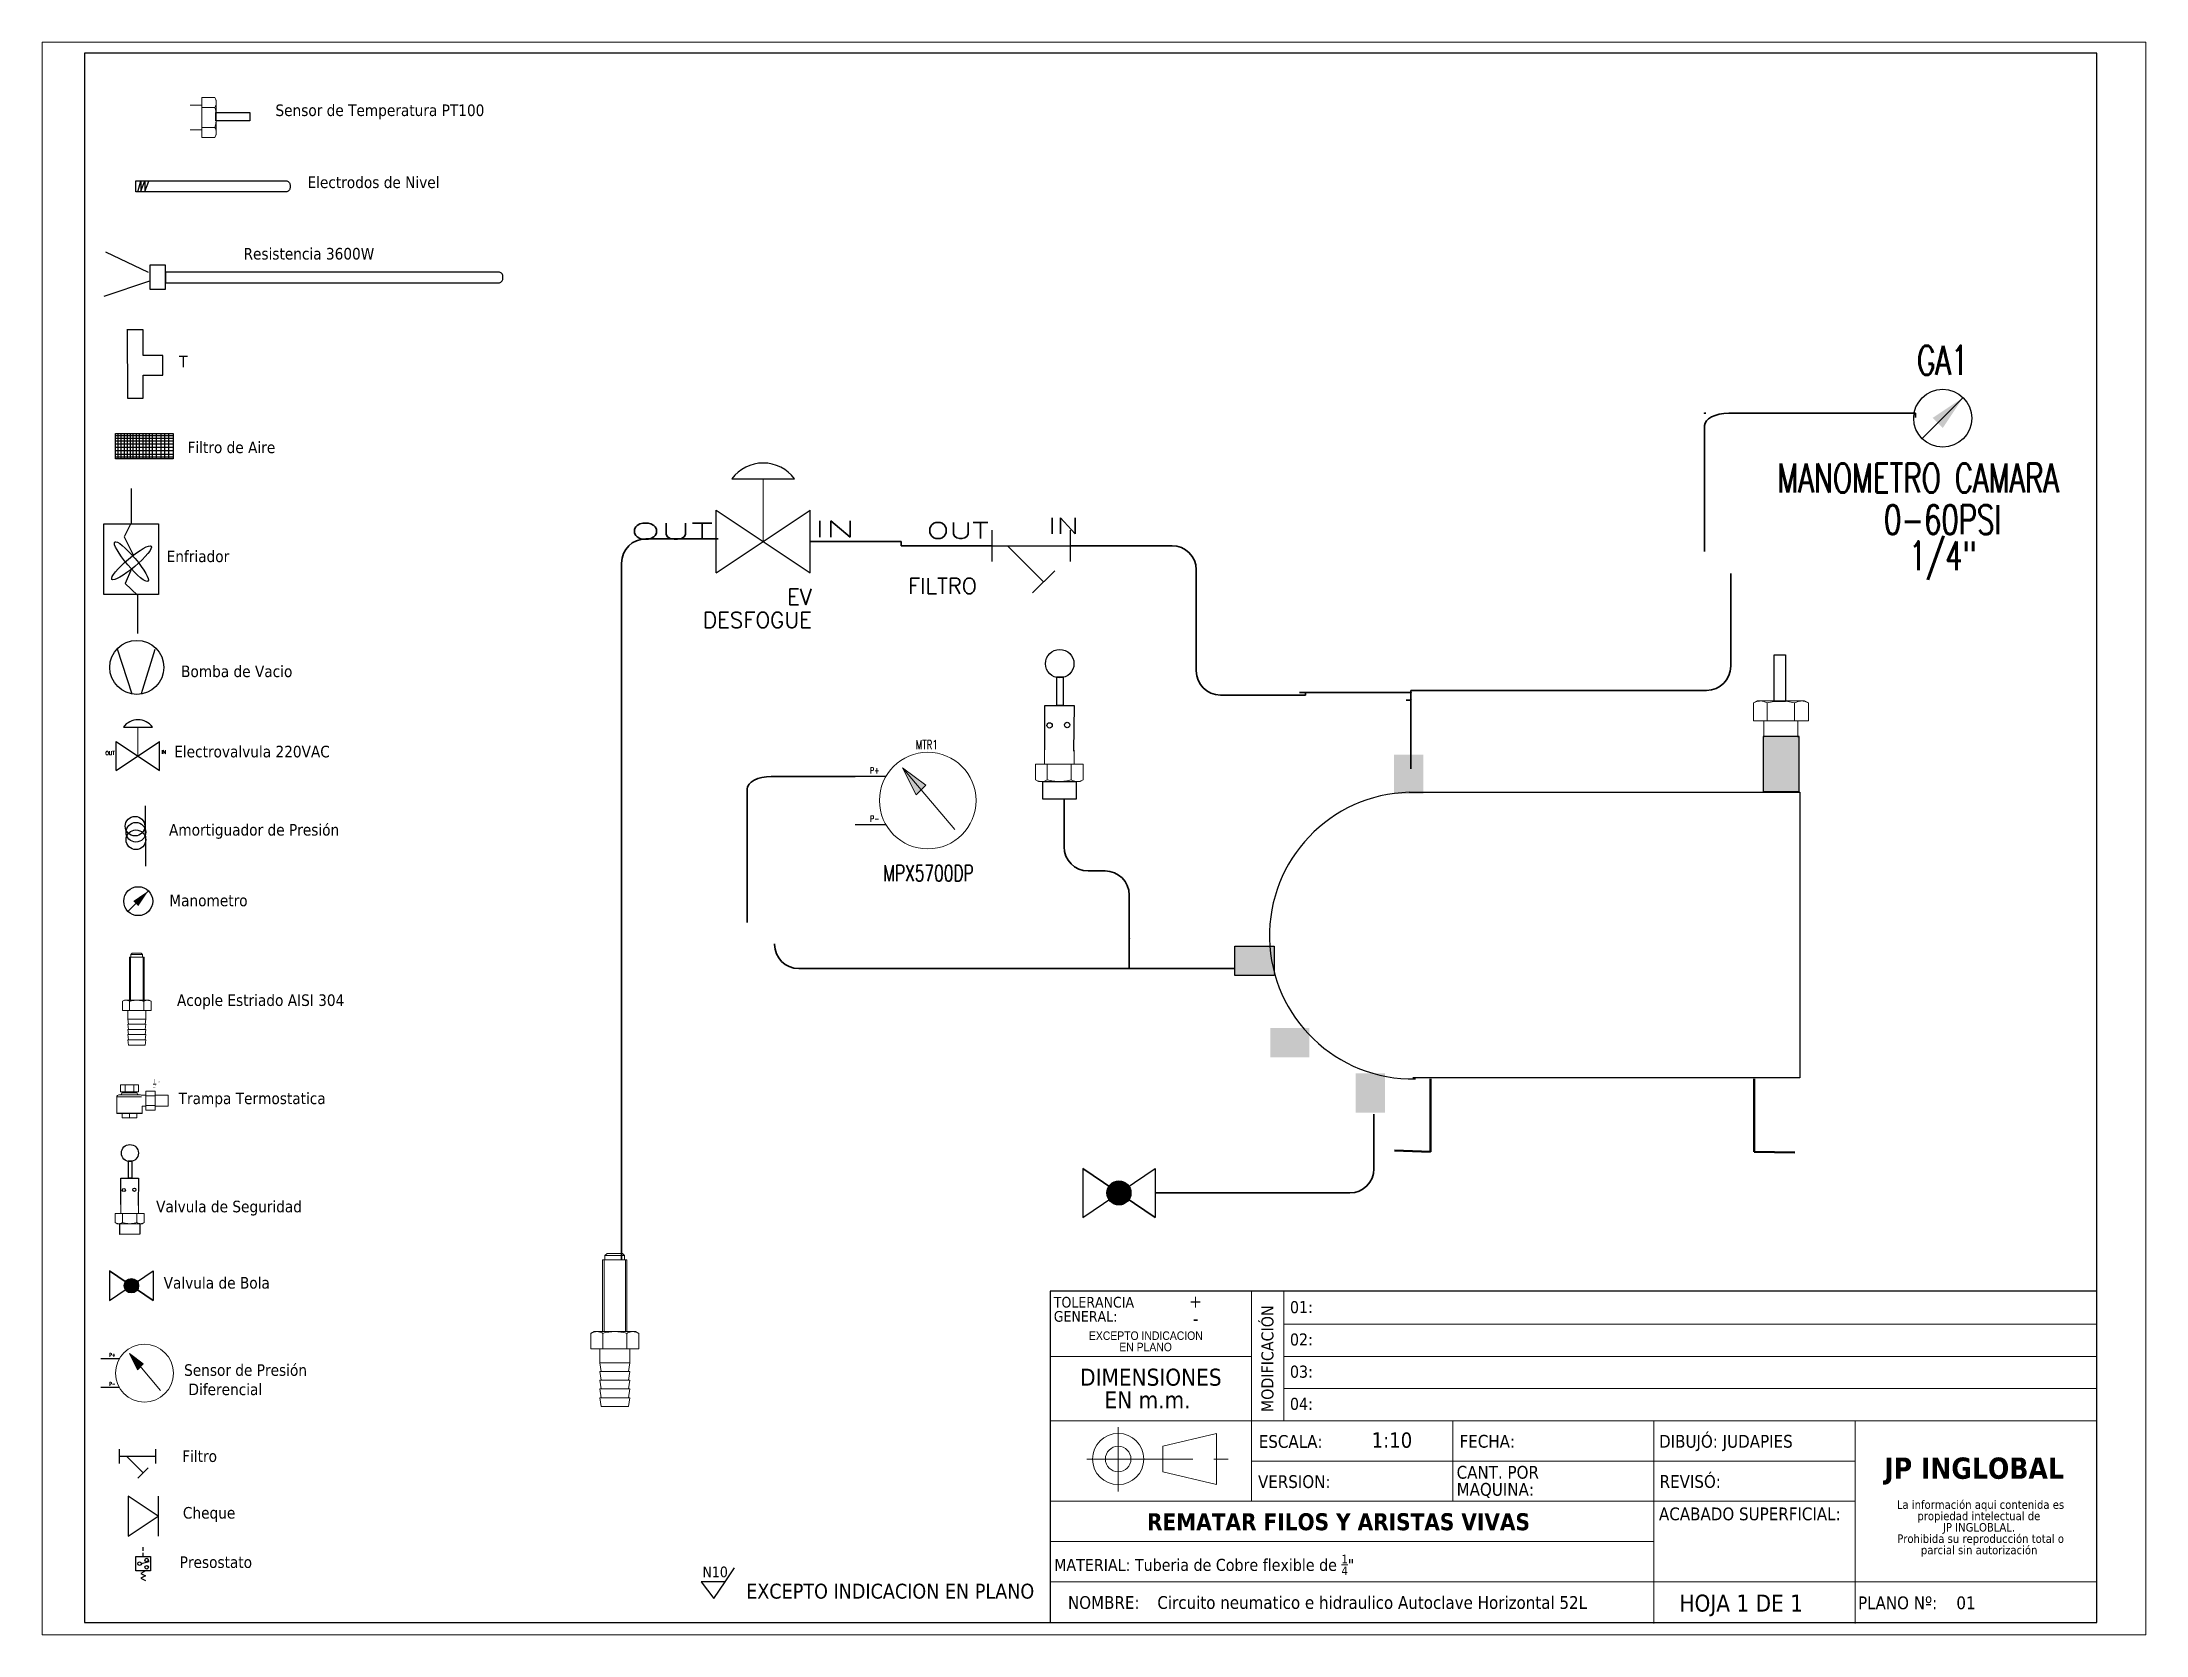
# Paper-space layout 'Layout1' of a CAD drawing. Header units: millimetres. Extents: x 0 to 257, y 1 to 195.
# The model-space entities are those that its viewports show. They can reach past a viewport. Long polylines and large blocks are cut down to what shows.
import ezdxf
from ezdxf.enums import TextEntityAlignment as Align

# ---------------------------------------------------------------- set-up
doc = ezdxf.new("R2010")
doc.units = ezdxf.units.MM
doc.linetypes.add('CENTERX2', pattern=[20.32, 12.7, -2.54, 2.54, -2.54])
for name, color, linetype in [('CONTORNO', 179, 'Continuous'), ('DESC', 250, 'Continuous'), ('SYMS', 7, 'Continuous'), ('TAGS', 250, 'Continuous'), ('TERMS', 123, 'Continuous'), ('WIRENO', 250, 'Continuous')]:
    doc.layers.add(name, color=color, linetype=linetype)
doc.layers.add('WIRES', color=7, linetype='Continuous', lineweight=35)
doc.styles.add('SLDTEXTSTYLE0', font='tahoma.ttf')
doc.styles.add('SLDTEXTSTYLE1', font='')
doc.styles.add('SLDTEXTSTYLE2', font='GOTHIC.TTF', dxfattribs={"width": 0.913})
doc.styles.get("Standard").update_dxf_attribs({"font": 'tahoma.ttf'})
doc.styles.add('WD', font='romans.shx')
doc.styles.get('SLDTEXTSTYLE1').set_extended_font_data('Tahoma', bold=True)

psp = doc.layouts.get("Layout1")

msp = doc.modelspace()

# ---------------------------------------------------------------- texts
at = {"char_height": 1.44, "attachment_point": 1}
for s, insert in [('\\A1;Sensor de Temperatura PT100', (38.73, 198.64)), ('\\A1;Electrodos de Nivel', (42.71, 189.69)), ('\\A1;Resistencia 3600W', (34.76, 180.81)), ('\\A1;T', (26.76, 167.42)), ('\\A1;Filtro de Aire', (27.8, 156.75)), ('\\A1;Enfriador', (25.21, 143.21)), ('\\A1;Bomba de Vacio', (27, 128.92)), ('\\A1;Electrovalvula 220VAC', (26.15, 118.95)), ('\\A1;Amortiguador de Presión', (25.5, 109.23)), ('\\A1;Manometro', (25.54, 100.45)), ('\\A1;Acople Estriado AISI 304', (26.49, 88.06)), ('\\A1;Trampa Termostatica', (26.7, 75.86)), ('\\A1;Valvula de Seguridad', (23.9, 62.42)), ('\\A1;Valvula de Bola', (24.84, 52.94)), ('\\A1;Sensor de Presión\\P Diferencial', (27.38, 42.1)), ('\\A1;Filtro', (27.14, 31.4)), ('\\A1;Cheque', (27.23, 24.36)), ('\\A1;Presostato', (26.83, 18.23))]:
    msp.add_mtext_dynamic_manual_height_columns(s, width=44.8708, gutter_width=1, heights=[0], dxfattribs=dict(at, insert=insert))
at = {"color": 7, "linetype": 'Continuous', "lineweight": 0, "style": 'SLDTEXTSTYLE0'}
for s, insert, char_height, attachment_point in [('+ ', (153.82, 50.73), 1.587, 3), ('01:', (164.77, 49.95), 1.5, 1), ('- ', (153.4, 48.57), 1.587, 3), ('02:', (164.77, 45.93), 1.5, 1), ('03:', (164.77, 41.93), 1.5, 1), ('04:', (164.77, 37.93), 1.5, 1), ('ESCALA:', (160.9, 33.3), 1.587, 1), ('FECHA:', (185.85, 33.32), 1.587, 1), ('REVISÓ:', (210.7, 28.33), 1.587, 1), ('VERSION:', (160.8, 28.31), 1.587, 1), ('\\A1;MATERIAL: Tuberia de Cobre flexible de {\\H0.7x;\\S1/4;}"', (135.47, 18.43), 1.5, 1), ('\\pi-4.7625,l6.35,t12.7;NOMBRE:^ICircuito neumatico e hidraulico Autoclave Horizontal 52L', (135.6, 13.29), 1.5875, 1), ('HOJA 1 DE 1', (213.16, 13.48), 2.1167, 1), ('PLANO Nº:    01', (235.35, 13.25), 1.5875, 1)]:
    msp.add_mtext(s, dxfattribs=dict(at, insert=insert, char_height=char_height, attachment_point=attachment_point))
at = {"color": 7, "linetype": 'Continuous', "lineweight": 0, "insert": (161.22, 36.15), "char_height": 1.5, "attachment_point": 1, "rotation": 90, "style": 'SLDTEXTSTYLE0'}
msp.add_mtext('MODIFICACIÓN', dxfattribs=at)
at = {"layer": 'CONTORNO', "color": 7}
for s, insert, char_height, attachment_point, style in [('1:10', (177.44, 33.63), 1.905, 2, 'SLDTEXTSTYLE0'), ('DIBUJÓ: JUDAPIES', (210.63, 33.32), 1.5875, 1, 'SLDTEXTSTYLE0'), ('REMATAR FILOS Y ARISTAS VIVAS', (170.8, 23.59), 2.1167, 2, 'SLDTEXTSTYLE1'), ('ACABADO SUPERFICIAL:', (210.62, 24.3), 1.5875, 1, 'SLDTEXTSTYLE0'), ('EXCEPTO INDICACION EN PLANO', (133, 14.83), 1.8521, 3, 'SLDTEXTSTYLE0')]:
    msp.add_mtext(s, dxfattribs=dict(at, insert=insert, char_height=char_height, attachment_point=attachment_point, style=style))
at = {"layer": 'CONTORNO', "attachment_point": 1}
for s, insert, char_height, style in [('JP INGLOBAL', (238.63, 30.51), 2.6458, 'SLDTEXTSTYLE1'), ('N10', (91.78, 16.96), 1.323, 'SLDTEXTSTYLE0')]:
    msp.add_mtext(s, dxfattribs=dict(at, insert=insert, char_height=char_height, style=style))

# ---------------------------------------------------------------- blocks, each defined once
blk = doc.blocks.new('SW_NOTE_0')
at = {"layer": 'CONTORNO', "color": 0, "attachment_point": 2, "style": 'SLDTEXTSTYLE2'}
for s, insert, char_height in [('EXCEPTO INDICACION', (7.57, 1.35), 1.0583), ('EN PLANO', (7.54, -0.06), 1.058)]:
    blk.add_mtext(s, dxfattribs=dict(at, insert=insert, char_height=char_height))
blk = doc.blocks.new('SW_NOTE_1')
at = {"layer": 'CONTORNO', "color": 0, "attachment_point": 2, "style": 'SLDTEXTSTYLE0'}
for s, insert, char_height in [('DIMENSIONES ', (9.43, 2.69), 2.1167), ('EN m.m.', (9.02, -0.13), 2.117)]:
    blk.add_mtext(s, dxfattribs=dict(at, insert=insert, char_height=char_height))
blk = doc.blocks.new('SW_NOTE_2')
at = {"layer": 'CONTORNO', "color": 0, "char_height": 1.0583, "attachment_point": 2, "style": 'SLDTEXTSTYLE0'}
for s, insert in [('La información aqui contenida es ', (10.29, 1.34)), ('propiedad intelectual de', (10.08, -0.07)), ('JP INGLOBLAL.', (10.1, -1.48)), ('Prohibida su reproducción total o ', (10.3, -2.89)), ('parcial sin autorización', (10.12, -4.3))]:
    blk.add_mtext(s, dxfattribs=dict(at, insert=insert))
blk = doc.blocks.new('SW_NOTE_3')
at = {"color": 0, "linetype": 'Continuous', "lineweight": 0, "attachment_point": 1, "style": 'SLDTEXTSTYLE0'}
for s, insert, char_height in [('TOLERANCIA ', (0, 1.68), 1.3229), ('GENERAL:', (0, -0.08), 1.323)]:
    blk.add_mtext(s, dxfattribs=dict(at, insert=insert, char_height=char_height))
blk = doc.blocks.new('SW_NOTE_4')
at = {"color": 0, "linetype": 'Continuous', "lineweight": 0, "char_height": 1.587, "attachment_point": 1, "style": 'SLDTEXTSTYLE0'}
for s, insert in [('CANT. POR ', (0, 2.02)), ('MAQUINA:', (0, -0.1))]:
    blk.add_mtext(s, dxfattribs=dict(at, insert=insert))
blk = doc.blocks.new('HGVA1_DIAPHRAGM_VALVE2')
at = {"color": 7, "linetype": 'Continuous', "lineweight": 0, "ltscale": 3.2258}
for p, q in [((-0.25, 0.5), (0.25, 0.5)), ((0, 0), (0, 0.5))]:
    blk.add_line(p, q, dxfattribs=at)
for p, q in [((-0.375, -0.25), (-0.375, 0.25)), ((-0.375, -0.25), (0.375, 0.25)), ((-0.375, 0.25), (0.375, -0.25)), ((0.375, -0.25), (0.375, 0.25))]:
    blk.add_line(p, q)
at = {"ltscale": 25.4, "flags": 128}
blk.add_lwpolyline([(0.25, 0.5, 0.5), (-0.25, 0.5)], format="xyb", close=True, dxfattribs=at)
at = {"style": 'WD', "flags": 1}
for tag, p in [('INST', (-0.469, 0.748)), ('LOC', (-0.469, 0.587)), ('TAG1', (-0.469, 0.378))]:
    blk.add_attdef(tag, text='', height=0.125, dxfattribs=at).set_placement(p, align=Align.RIGHT)
at = {"style": 'WD'}
blk.add_attdef('XREF', text='', height=0.0625, rotation=0.0625, dxfattribs=at).set_placement((0.518, 0.271), align=Align.TOP_CENTER)
blk.add_attdef('TERM01', text='', height=0.0625, dxfattribs=at).set_placement((-0.399, 0.018), align=Align.RIGHT)
for tag, p, height in [('X4TERM01', (-0.375, 0), 0.005), ('X1TERM02', (0.375, 0), 0.005), ('TERM02', (0.406, 0.036), 0.0625), ('RATING1', (0.388, -0.162), 0.125), ('DESC1', (0.388, -0.378), 0.125), ('DESC2', (0.388, -0.562), 0.125), ('DESC3', (0.388, -0.752), 0.125), ('WDTAGALT', (0.388, -0.907), 0.125)]:
    blk.add_attdef(tag, p, '', height=height, dxfattribs=at)
at = {"style": 'WD', "flags": 1}
for tag, p in [('WDTYPE', (-0.154, -0.127)), ('FAMILY', (-0.143, -0.17)), ('CAT', (-0.143, -0.215)), ('MFG', (-0.141, -0.246)), ('ASSYCODE', (-0.113, -0.275))]:
    blk.add_attdef(tag, text='', height=0.01, dxfattribs=at).set_placement(p, align=Align.CENTER)
blk = doc.blocks.new('HST1_STRAINER_Y_TYPE')
at = {"ltscale": 3.2258}
for p, q in [((0, 0.125), (0, -0.125)), ((0.625, 0.125), (0.625, -0.125)), ((0, 0), (0.625, 0)), ((0.125, 0), (0.412, -0.287)), ((0.324, -0.376), (0.501, -0.199))]:
    blk.add_line(p, q, dxfattribs=at)
at = {"style": 'WD', "flags": 1}
for tag, height, p in [('LOC', 0.125, (0.306, 0.549)), ('INST', 0.125, (0.33, 0.71)), ('TAG1', 0.125, (0.324, 0.34)), ('FAMILY', 0.01, (1.09, 0.044)), ('CAT', 0.01, (1.09, -0.001)), ('WDTYPE', 0.01, (1.102, -0.093)), ('MFG', 0.01, (1.092, -0.032)), ('ASSYCODE', 0.01, (1.12, -0.061))]:
    blk.add_attdef(tag, text='', height=height, dxfattribs=at).set_placement(p, align=Align.CENTER)
at = {"style": 'WD'}
for tag, height, p in [('WDTAGALT', 0.125, (0.035, 0.2)), ('TERM01', 0.0625, (-0.024, 0.018))]:
    blk.add_attdef(tag, text='', height=height, dxfattribs=at).set_placement(p, align=Align.RIGHT)
for tag, p, height in [('RATING1', (0.6, 0.18), 0.125), ('X4TERM01', (0, 0), 0.005), ('X1TERM03', (0.625, 0), 0.005), ('TERM03', (0.632, 0.013), 0.0625), ('DESC1', (-0.666, -0.258), 0.125), ('DESC2', (-0.666, -0.442), 0.125), ('X8TERM02', (0.412, -0.287), 0.005), ('TERM02', (0.447, -0.365), 0.0625), ('DESC3', (-0.666, -0.632), 0.125)]:
    blk.add_attdef(tag, p, '', height=height, dxfattribs=at)
blk.add_attdef('XREF', text='', height=0.0625, rotation=0.0625, dxfattribs=at).set_placement((0.649, -0.434), align=Align.TOP_CENTER)
blk = doc.blocks.new('HME1_PRESS_M')
blk.add_line((0.0361, -0.0879), (0.2129, 0.0889))
blk.add_circle((0.125, 0), 0.125)
blk.add_solid([(0.0821, 0.0015), (0.1255, -0.0419), (0.2129, 0.0889)])
at = {"style": 'WD', "width": 0.7}
for tag, p in [('INST', (0.125, 0.5)), ('LOC', (0.125, 0.3438)), ('TAG1', (0.125, 0.1875)), ('DESC1', (0.125, -0.3438)), ('DESC2', (0.125, -0.5)), ('DESC3', (0.125, -0.6562)), ('WDTAGALT', (0.125, -0.8125))]:
    blk.add_attdef(tag, text='', height=0.125, dxfattribs=at).set_placement(p, align=Align.CENTER)
blk.add_attdef('TERM01', text='', height=0.0625, dxfattribs=at).set_placement((-0.0322, 0.0313), align=Align.RIGHT)
for tag, p, height in [('TERM02', (0.2803, 0.0313), 0.0625), ('RATING1', (0.2812, -0.1875), 0.125)]:
    blk.add_attdef(tag, p, '', height=height, dxfattribs=at)
at = {"style": 'WD'}
for tag, p, height, flags in [('X4TERM01', (0, 0), 0.005, 1), ('WDTYPE', (0.0625, 0.0625), 0.01, 1), ('WDBLKNAM', (0.1342, 0.0008), 0.01, 9), ('X1TERM02', (0.248, 0), 0.005, 1), ('FAMILY', (0.1303, -0.0348), 0.01, 9)]:
    blk.add_attdef(tag, p, '', height=height, dxfattribs=dict(at, flags=flags))
blk.add_attdef('XREF', text='', height=0.0625, dxfattribs=at).set_placement((-0.0312, -0.125), align=Align.RIGHT)
at = {"linetype": 'Continuous', "style": 'WD', "flags": 9}
for tag, p in [('MFG', (0.1283, -0.0855)), ('CAT', (0.1303, -0.066)), ('ASSYCODE', (0.1305, -0.1028))]:
    blk.add_attdef(tag, p, '', height=0.01, dxfattribs=at)
blk = doc.blocks.new('Acople Estriado')
at = {"color": 7, "linetype": 'Continuous', "lineweight": 15}
for p, q in [((6.811, 5.678), (6.796, 5.663)), ((6.796, 5.663), (6.796, 5.633)), ((6.931, 5.663), (6.796, 5.663)), ((6.811, 5.678), (6.916, 5.678)), ((6.931, 5.663), (6.916, 5.678)), ((6.931, 5.633), (6.931, 5.663)), ((6.78, 5.633), (6.78, 5.138)), ((6.78, 5.633), (6.947, 5.633)), ((6.947, 5.138), (6.947, 5.633)), ((6.721, 5.138), (6.699, 5.126)), ((6.699, 5.126), (6.699, 5.019)), ((6.74, 5.138), (6.721, 5.138)), ((6.864, 5.138), (6.74, 5.138)), ((6.781, 5.126), (6.781, 5.019)), ((6.988, 5.138), (6.864, 5.138)), ((6.946, 5.126), (6.946, 5.019)), ((7.007, 5.138), (6.988, 5.138)), ((7.029, 5.126), (7.007, 5.138)), ((7.029, 5.126), (7.029, 5.019)), ((6.699, 5.019), (6.781, 5.019)), ((6.761, 5.019), (6.761, 4.922)), ((6.781, 5.019), (6.946, 5.019)), ((6.946, 5.019), (7.029, 5.019)), ((6.967, 4.922), (6.967, 5.019)), ((6.761, 4.922), (6.769, 4.862)), ((6.864, 4.922), (6.761, 4.922)), ((6.761, 4.862), (6.769, 4.802)), ((6.864, 4.862), (6.761, 4.862)), ((6.761, 4.802), (6.769, 4.742)), ((6.864, 4.802), (6.761, 4.802)), ((6.967, 4.922), (6.864, 4.922)), ((6.967, 4.862), (6.864, 4.862)), ((6.967, 4.802), (6.864, 4.802)), ((6.959, 4.862), (6.967, 4.922)), ((6.959, 4.802), (6.967, 4.862)), ((6.959, 4.742), (6.967, 4.802)), ((6.761, 4.742), (6.769, 4.682)), ((6.864, 4.742), (6.761, 4.742)), ((6.761, 4.682), (6.769, 4.622)), ((6.864, 4.682), (6.761, 4.682)), ((6.967, 4.742), (6.864, 4.742)), ((6.967, 4.682), (6.864, 4.682)), ((6.959, 4.682), (6.967, 4.742)), ((6.959, 4.622), (6.967, 4.682)), ((6.864, 4.622), (6.769, 4.622)), ((6.959, 4.622), (6.864, 4.622))]:
    blk.add_line(p, q, dxfattribs=at)
at = {"color": 7, "linetype": 'Continuous', "lineweight": 0}
for p, q in [((6.79, 5.633), (6.79, 5.138)), ((6.938, 5.633), (6.938, 5.138))]:
    blk.add_line(p, q, dxfattribs=at)
at = {"color": 7, "linetype": 'Continuous', "lineweight": 15}
for points, knots in [([(6.699, 5.126), (6.706, 5.13), (6.712, 5.133), (6.726, 5.137), (6.733, 5.138), (6.74, 5.138)], [0, 0, 0, 0, 0.5, 0.5, 1, 1, 1, 1]), ([(6.74, 5.138), (6.744, 5.138), (6.747, 5.138), (6.754, 5.137), (6.757, 5.136), (6.768, 5.133), (6.775, 5.13), (6.781, 5.126)], [0, 0, 0, 0, 0.25, 0.25, 0.5, 0.5, 1, 1, 1, 1]), ([(6.864, 5.138), (6.85, 5.138), (6.836, 5.137), (6.808, 5.133), (6.795, 5.13), (6.781, 5.126)], [0, 0, 0, 0, 0.5, 0.5, 1, 1, 1, 1]), ([(6.946, 5.126), (6.933, 5.13), (6.919, 5.133), (6.892, 5.137), (6.878, 5.138), (6.864, 5.138)], [0, 0, 0, 0, 0.5, 0.5, 1, 1, 1, 1]), ([(6.946, 5.126), (6.953, 5.13), (6.96, 5.133), (6.974, 5.137), (6.981, 5.138), (6.988, 5.138)], [0, 0, 0, 0, 0.5, 0.5, 1, 1, 1, 1]), ([(6.988, 5.138), (6.991, 5.138), (6.995, 5.138), (7.002, 5.137), (7.005, 5.136), (7.015, 5.133), (7.022, 5.13), (7.029, 5.126)], [0, 0, 0, 0, 0.25, 0.25, 0.5, 0.5, 1, 1, 1, 1])]:
    blk.add_open_spline(points, degree=3, knots=knots, dxfattribs=at)
blk = doc.blocks.new('PT100')
at = {"color": 7, "linetype": 'Continuous', "lineweight": 15}
for p, q in [((12.526, 10.857), (12.429, 10.857)), ((12.633, 10.919), (12.526, 10.919)), ((12.526, 10.919), (12.526, 10.837)), ((12.645, 10.897), (12.633, 10.919)), ((12.645, 10.878), (12.645, 10.897)), ((12.645, 10.754), (12.645, 10.878)), ((12.633, 10.837), (12.526, 10.837)), ((12.526, 10.837), (12.526, 10.672)), ((12.645, 10.631), (12.645, 10.754)), ((12.429, 10.652), (12.526, 10.652)), ((12.633, 10.672), (12.526, 10.672)), ((12.526, 10.672), (12.526, 10.589)), ((12.633, 10.589), (12.526, 10.589)), ((12.633, 10.589), (12.645, 10.612)), ((12.645, 10.612), (12.645, 10.631))]:
    blk.add_line(p, q, dxfattribs=at)
blk.add_lwpolyline([(12.642, 10.794), (12.922, 10.794), (12.922, 10.726), (12.642, 10.726)], close=True)
for points, knots in [([(12.633, 10.919), (12.637, 10.913), (12.64, 10.906), (12.644, 10.892), (12.645, 10.885), (12.645, 10.878)], [0, 0, 0, 0, 0.5, 0.5, 1, 1, 1, 1]), ([(12.645, 10.878), (12.645, 10.875), (12.645, 10.871), (12.644, 10.864), (12.643, 10.861), (12.64, 10.85), (12.637, 10.844), (12.633, 10.837)], [0, 0, 0, 0, 0.25, 0.25, 0.5, 0.5, 1, 1, 1, 1]), ([(12.645, 10.754), (12.645, 10.768), (12.644, 10.782), (12.64, 10.81), (12.637, 10.824), (12.633, 10.837)], [0, 0, 0, 0, 0.5, 0.5, 1, 1, 1, 1]), ([(12.633, 10.672), (12.637, 10.685), (12.64, 10.699), (12.644, 10.727), (12.645, 10.74), (12.645, 10.754)], [0, 0, 0, 0, 0.5, 0.5, 1, 1, 1, 1]), ([(12.633, 10.672), (12.637, 10.665), (12.64, 10.658), (12.644, 10.645), (12.645, 10.638), (12.645, 10.631)], [0, 0, 0, 0, 0.5, 0.5, 1, 1, 1, 1]), ([(12.645, 10.631), (12.645, 10.627), (12.645, 10.624), (12.644, 10.617), (12.643, 10.613), (12.64, 10.603), (12.637, 10.596), (12.633, 10.589)], [0, 0, 0, 0, 0.25, 0.25, 0.5, 0.5, 1, 1, 1, 1])]:
    blk.add_open_spline(points, degree=3, knots=knots, dxfattribs=at)
blk = doc.blocks.new('Valvula Tipo Anillo')
for p, q in [((7.88, 11.213), (7.88, 11.519)), ((7.88, 11.519), (8.084, 11.519)), ((8.084, 11.519), (8.079, 11.203))]:
    blk.add_line(p, q)
at = {"color": 7, "linetype": 'Continuous', "lineweight": 15}
for p, q in [((7.878, 11.21), (7.878, 11.113)), ((8.084, 11.113), (8.084, 11.21)), ((7.816, 11.006), (7.816, 11.113)), ((7.898, 11.113), (7.816, 11.113)), ((7.898, 11.006), (7.898, 11.113)), ((8.063, 11.113), (7.898, 11.113)), ((8.063, 11.006), (8.063, 11.113)), ((8.146, 11.113), (8.063, 11.113)), ((8.146, 11.006), (8.146, 11.113)), ((7.816, 11.006), (7.838, 10.994)), ((7.838, 10.994), (7.857, 10.994)), ((7.857, 10.994), (7.981, 10.994)), ((7.981, 10.994), (8.105, 10.994)), ((8.105, 10.994), (8.124, 10.994)), ((8.124, 10.994), (8.146, 11.006))]:
    blk.add_line(p, q, dxfattribs=at)
for points in [[(7.962, 11.521), (8.01, 11.521), (8.01, 11.713), (7.962, 11.713)], [(8.097, 10.995), (8.097, 10.873), (7.867, 10.871), (7.867, 10.993)]]:
    blk.add_lwpolyline(points, close=True)
for centre, radius in [((7.984, 11.807), 0.0981), ((7.914, 11.381), 0.0185), ((8.035, 11.384), 0.0185)]:
    blk.add_circle(centre, radius)
for points, knots in [([(7.857, 10.994), (7.854, 10.994), (7.85, 10.994), (7.843, 10.995), (7.84, 10.996), (7.829, 10.999), (7.823, 11.002), (7.816, 11.006)], [0, 0, 0, 0, 0.25, 0.25, 0.5, 0.5, 1, 1, 1, 1]), ([(7.898, 11.006), (7.892, 11.002), (7.885, 10.999), (7.871, 10.995), (7.864, 10.994), (7.857, 10.994)], [0, 0, 0, 0, 0.5, 0.5, 1, 1, 1, 1]), ([(7.898, 11.006), (7.912, 11.002), (7.926, 10.999), (7.953, 10.995), (7.967, 10.994), (7.981, 10.994)], [0, 0, 0, 0, 0.5, 0.5, 1, 1, 1, 1]), ([(7.981, 10.994), (7.995, 10.994), (8.009, 10.995), (8.036, 10.999), (8.05, 11.002), (8.063, 11.006)], [0, 0, 0, 0, 0.5, 0.5, 1, 1, 1, 1]), ([(8.105, 10.994), (8.101, 10.994), (8.098, 10.994), (8.091, 10.995), (8.087, 10.996), (8.077, 10.999), (8.07, 11.002), (8.063, 11.006)], [0, 0, 0, 0, 0.25, 0.25, 0.5, 0.5, 1, 1, 1, 1]), ([(8.146, 11.006), (8.139, 11.002), (8.132, 10.999), (8.119, 10.995), (8.112, 10.994), (8.105, 10.994)], [0, 0, 0, 0, 0.5, 0.5, 1, 1, 1, 1])]:
    blk.add_open_spline(points, degree=3, knots=knots, dxfattribs=at)
blk = doc.blocks.new('WDDOT')
for radius in [0.03, 0.0187, 0.00929]:
    blk.add_circle((0, 0), radius)
blk = doc.blocks.new('HGVA1_BALL_VALVE')
h = blk.add_hatch(color=256)
edge = h.paths.add_edge_path()
edge.add_arc((0, 0), 0.125, 0, 360)
at = {"ltscale": 3.2258}
for p, q in [((-0.375, 0.254), (0.375, -0.254)), ((-0.375, -0.254), (0.375, 0.254)), ((-0.375, 0.254), (-0.375, -0.254)), ((0.375, 0.254), (0.375, -0.254))]:
    blk.add_line(p, q, dxfattribs=at)
at = {"ltscale": 25.4, "flags": 128}
blk.add_lwpolyline([(0.375, 0.254), (0.375, -0.254), (-0.375, 0.254), (-0.375, -0.254)], close=True, dxfattribs=at)
at = {"ltscale": 3.2258}
blk.add_circle((0, 0), 0.125, dxfattribs=at)
at = {"ltscale": 25.4}
blk.add_circle((0, 0), 0.125, dxfattribs=at)
at = {"style": 'WD', "flags": 1}
for tag, height, p in [('INST', 0.125, (0.028, 0.678)), ('LOC', 0.125, (0.011, 0.516)), ('TAG1', 0.125, (0, 0.307)), ('FAMILY', 0.01, (-0.482, -0.121)), ('WDTYPE', 0.01, (-0.475, -0.062)), ('CAT', 0.01, (-0.482, -0.165)), ('MFG', 0.01, (-0.481, -0.197)), ('ASSYCODE', 0.01, (-0.453, -0.226))]:
    blk.add_attdef(tag, text='', height=height, dxfattribs=at).set_placement(p, align=Align.CENTER)
at = {"style": 'WD'}
blk.add_attdef('XREF', text='', height=0.0625, rotation=0.0625, dxfattribs=at).set_placement((0.541, 0.293), align=Align.TOP_CENTER)
blk.add_attdef('TERM01', text='', height=0.0625, dxfattribs=at).set_placement((-0.399, 0.018), align=Align.RIGHT)
for tag, p, height in [('X4TERM01', (-0.375, 0), 0.005), ('X8TERM02', (0, 0), 0.005), ('TERM02', (0.052, -0.037), 0.0625), ('X1TERM03', (0.375, 0), 0.005), ('TERM03', (0.406, 0.036), 0.0625), ('RATING1', (0.409, -0.162), 0.125), ('DESC1', (0.409, -0.341), 0.125), ('DESC2', (0.409, -0.525), 0.125), ('DESC3', (0.409, -0.715), 0.125), ('WDTAGALT', (0.409, -0.873), 0.125)]:
    blk.add_attdef(tag, p, '', height=height, dxfattribs=at)
blk = doc.blocks.new('HMT1_DIFFERENTIAL_PRESSURE_GAUGE')
blk.add_hatch(color=7).paths.add_polyline_path([(-0.26, 0.34), (-0.12, 0.06), (-0.02, 0.16)])
for p, q in [((-0.437, 0.25), (-0.75, 0.25)), ((-0.437, -0.25), (-0.75, -0.25))]:
    blk.add_line(p, q)
at = {"color": 7, "linetype": 'Continuous', "lineweight": 0, "ltscale": 645.15999}
for p, q in [((-0.26, 0.34), (0.28, -0.3)), ((-0.26, 0.34), (-0.12, 0.06)), ((-0.26, 0.34), (-0.02, 0.16)), ((-0.12, 0.06), (-0.02, 0.16))]:
    blk.add_line(p, q, dxfattribs=at)
at = {"color": 255, "linetype": 'Continuous', "lineweight": 0, "ltscale": 25.4, "flags": 128}
blk.add_lwpolyline([(-0.26, 0.34), (-0.12, 0.06), (-0.02, 0.16)], close=True, dxfattribs=at)
at = {"color": 7, "linetype": 'Continuous', "lineweight": 0, "ltscale": 645.15999}
blk.add_circle((0, 0), 0.5, dxfattribs=at)
at = {"style": 'WD', "width": 0.7}
for tag, p in [('INST', (-0.01, 0.781)), ('LOC', (-0.01, 0.656)), ('TAG1', (-0.01, 0.531)), ('DESC1', (0.021, -0.625)), ('DESC2', (0.021, -0.75)), ('DESC3', (0.021, -0.875)), ('WDTAGALT', (0.021, -1))]:
    blk.add_attdef(tag, text='', height=0.0938, dxfattribs=at).set_placement(p, align=Align.CENTER)
at = {"style": 'WD'}
for tag, p, height, flags in [('X4TERM01', (-0.75, 0.25), 0.005, 1), ('X1TERM03', (0.5, 0), 0.005, 1), ('WDBLKNAM', (-0.209, -0.188), 0.01, 9), ('FAMILY', (-0.208, -0.062), 0.01, 9), ('X4TERM02', (-0.75, -0.25), 0.005, 1)]:
    blk.add_attdef(tag, p, '', height=height, dxfattribs=dict(at, flags=flags))
at = {"style": 'WD', "width": 0.7}
for tag, p in [('TERM01', (-0.5, 0.281)), ('TERM02', (-0.5, -0.219))]:
    blk.add_attdef(tag, text='', height=0.0625, dxfattribs=at).set_placement(p, align=Align.RIGHT)
for tag, p, height in [('TERM03', (0.531, 0.031), 0.0625), ('RATING1', (0.469, -0.375), 0.0938)]:
    blk.add_attdef(tag, p, '', height=height, dxfattribs=at)
at = {"linetype": 'Continuous', "style": 'WD', "flags": 9}
for tag, p in [('ASSYCODE', (-0.208, -0.156)), ('CAT', (-0.208, -0.094)), ('MFG', (-0.208, -0.125))]:
    blk.add_attdef(tag, p, '', height=0.01, dxfattribs=at)
at = {"style": 'WD'}
blk.add_attdef('XREF', text='', height=0.0625, dxfattribs=at).set_placement((-0.438, -0.406), align=Align.RIGHT)
at = {"flags": 1}
blk.add_attdef('WDTYPE', (-0.219, -0.25), '', height=0.01, dxfattribs=at)
blk = doc.blocks.new('Trampo')
for points in [[(117.2, 260.5), (116.2, 260.5), (116.2, 260.5), (116.6, 260.5), (116.6, 263.5), (116.2, 263), (116.1, 263.1), (116.7, 263.6), (116.7, 263.6), (116.7, 260.5), (117.2, 260.5)], [(117.7, 258.3), (117.2, 257.8), (116.2, 257.8), (115.7, 257.3), (115.7, 256.3), (117.7, 256.3), (117.7, 256.3), (115.6, 256.3), (115.6, 257.3), (116.2, 257.9), (117.2, 257.9), (117.7, 258.4), (117.7, 258.9), (117.2, 259.3), (116.2, 259.3), (115.7, 258.8), (115.6, 258.9), (116.2, 259.4), (117.2, 259.4), (117.7, 258.9)], [(119.7, 262.2), (119, 260.7), (118.9, 260.7), (119.6, 262.2)], [(120.5, 262.2), (119.7, 260.7), (119.6, 260.7), (120.4, 262.2)]]:
    blk.add_hatch(color=7).paths.add_polyline_path(points)
at = {"color": 7, "linetype": 'Continuous', "lineweight": 15}
for points in [[(90.5, 251.1), (90.5, 239.8), (90.5, 239.8)], [(92, 252.5), (106.7, 252.5), (106.7, 252.5)], [(93.1, 259.5), (105.5, 259.5), (105.5, 254.7), (93.1, 254.7)], [(93.1, 254.7), (93.1, 259.5), (93.1, 259.5)], [(94.2, 254.7), (94.2, 254), (94.2, 254)], [(96.2, 254.7), (96.2, 259.5), (96.2, 259.5)], [(102.4, 254.7), (102.4, 259.5), (102.4, 259.5)], [(104.5, 254), (104.5, 254.7), (104.5, 254.7)], [(110.7, 252.3), (107.4, 252.3), (107.4, 252.3)], [(117, 255), (110.7, 255), (110.7, 241.9), (117, 241.9)], [(117, 251.8), (110.7, 251.8), (110.7, 251.8)], [(117, 255), (117, 241.9), (117, 241.9)], [(126.1, 252.3), (117, 252.3), (117, 252.3)], [(126.1, 252.3), (126.1, 244.6), (126.1, 244.6)], [(107.9, 239.7), (90.7, 239.7), (90.7, 239.7)], [(104.5, 239.7), (104.5, 236.7), (94.2, 236.7), (94.2, 239.7)], [(99.3, 239.7), (99.3, 236.7), (99.3, 236.7)], [(108.2, 239.8), (108.2, 244.6), (108.2, 244.6)], [(108.2, 244.6), (110.7, 244.6), (110.7, 244.6)], [(117, 245.2), (110.7, 245.2), (110.7, 245.2)], [(117, 244.6), (126.1, 244.6), (126.1, 244.6)]]:
    blk.add_lwpolyline(points, dxfattribs=at)
at = {"color": 8, "linetype": 'Continuous', "lineweight": 15}
for points in [[(107.6, 251.1), (90.5, 251.1), (90.5, 251.1)], [(94.2, 254), (104.5, 254), (104.5, 254)], [(90.5, 239.8), (108.2, 239.8), (108.2, 239.8)]]:
    blk.add_lwpolyline(points, dxfattribs=at)
at = {"color": 7, "linetype": 'Continuous', "lineweight": 20}
blk.add_lwpolyline([(115.6, 260), (117.7, 260), (117.7, 260)], dxfattribs=at)
at = {"color": 7, "linetype": 'Continuous', "lineweight": 15}
for points in [[(91.9, 252.5), (91.1, 252.5), (90.5, 251.9), (90.5, 251.1)], [(92.7, 252.5), (93.5, 252.5), (94.1, 253.2), (94.1, 254)], [(104.5, 254), (104.5, 253.2), (105.1, 252.5), (105.9, 252.5)], [(107.4, 252.3), (107.1, 252.5), (106.9, 252.5), (106.6, 252.5)], [(90.5, 239.9), (90.5, 239.7), (90.6, 239.7), (90.7, 239.7)], [(107.9, 239.7), (108, 239.7), (108.1, 239.7), (108.1, 239.9)]]:
    blk.add_open_spline(points, degree=3, dxfattribs=at)
blk = doc.blocks.new('HVL1_PRESS_SW')
for p, q in [((-0.031, -0.126), (-0.031, 0.125)), ((-0.031, 0.125), (0.219, 0.125)), ((0.061, 0.005), (0.198, 0.04)), ((0.094, 0.222), (0.094, 0.282)), ((0.094, 0.125), (0.094, 0.188)), ((0.219, 0.125), (0.219, -0.126)), ((0.219, -0.126), (-0.031, -0.126)), ((0.135, -0.126), (0.052, -0.167)), ((0.052, -0.167), (0.135, -0.209)), ((0.135, -0.209), (0.052, -0.251)), ((0.052, -0.251), (0.135, -0.293))]:
    blk.add_line(p, q)
for centre in [(0.032, 0), (0.156, 0.063), (0.156, -0.063)]:
    blk.add_circle(centre, 0.0314)
at = {"style": 'WD', "width": 0.7}
for tag, height, p in [('INST', 0.125, (-0.062, 0.5)), ('LOC', 0.125, (-0.062, 0.344)), ('TAG1', 0.125, (-0.062, 0.188)), ('TERM01', 0.0625, (-0.062, 0.031)), ('DESC1', 0.125, (-0.062, -0.281)), ('DESC2', 0.125, (-0.062, -0.438)), ('RATING1', 0.125, (0.775, -0.281)), ('WDTAGALT', 0.125, (-0.062, -0.75)), ('DESC3', 0.125, (-0.062, -0.594))]:
    blk.add_attdef(tag, text='', height=height, dxfattribs=at).set_placement(p, align=Align.RIGHT)
at = {"style": 'WD'}
for tag, p, height, flags in [('X4TERM01', (0, 0), 0.005, 1), ('WDTYPE', (0.062, 0.062), 0.01, 1), ('X2TERM04', (0.094, 0.281), 0.005, 1), ('X1TERM02', (0.187, 0.063), 0.005, 1), ('WDBLKNAM', (0.405, 0.344), 0.01, 9), ('FAMILY', (0.406, 0.312), 0.01, 9), ('X1TERM03', (0.187, -0.063), 0.005, 1)]:
    blk.add_attdef(tag, p, '', height=height, dxfattribs=dict(at, flags=flags))
at = {"style": 'WD', "width": 0.7}
for tag, p in [('TERM04', (0.125, 0.25)), ('TERM02', (0.25, 0.094)), ('TERM03', (0.25, -0.031))]:
    blk.add_attdef(tag, p, '', height=0.0625, dxfattribs=at)
at = {"linetype": 'Continuous', "style": 'WD', "flags": 9}
for tag, p in [('ASSYCODE', (0.406, 0.219)), ('CAT', (0.406, 0.281)), ('MFG', (0.406, 0.25))]:
    blk.add_attdef(tag, p, '', height=0.01, dxfattribs=at)
at = {"style": 'WD', "width": 0.7}
blk.add_attdef('TERM05', text='', height=0.0625, dxfattribs=at).set_placement((0.125, -0.406), align=Align.CENTER)
at = {"style": 'WD'}
blk.add_attdef('XREF', (0.281, -0.375), '', height=0.0625, dxfattribs=at)
blk = doc.blocks.new('ColaMarrano')
at = {"layer": 'WIRENO'}
blk.add_line((96.3, 200.92), (96.42, 188.45), dxfattribs=at)
for centre in [(94.22, 196.73), (94.4, 195.47), (94.4, 193.92)]:
    blk.add_circle(centre, 2.03, dxfattribs=at)
blk = doc.blocks.new('HDI1')
for p, q in [((0.0469, 0), (-0.0469, 0.0625)), ((-0.0469, 0.0625), (-0.0469, -0.0625)), ((-0.0469, -0.0625), (0.0469, 0)), ((0.0469, 0.0625), (0.0469, -0.0625))]:
    blk.add_line(p, q)
at = {"style": 'WD'}
for tag, width, p in [('INST', 0.7, (0, 0.8883)), ('LOC', 0.7, (0, 0.7187)), ('DESC1', 0.7, (0, 0.5625)), ('DESC2', 0.7, (0, 0.4062)), ('RATING1', 0.9, (0.0055, 0.0938))]:
    blk.add_attdef(tag, text='', height=0.125, dxfattribs=dict(at, width=width)).set_placement(p, align=Align.CENTER)
blk.add_attdef('TAG1', text='', height=0.125, dxfattribs=at).set_placement((0, 0.25), align=Align.CENTER)
for tag, p, height, flags in [('WDBLKNAM', (0.2047, 0.1329), 0.01, 9), ('FAMILY', (0.2047, 0.1523), 0.01, 9), ('X4TERM01', (-0.0469, 0), 0.0125, 1), ('X1TERM02', (0.0469, 0), 0.0125, 1)]:
    blk.add_attdef(tag, p, '', height=height, dxfattribs=dict(at, flags=flags))
at = {"linetype": 'Continuous', "style": 'WD', "flags": 9}
for tag, p in [('ASSYCODE', (0.2188, 0.0625)), ('MFG', (0.2278, 0.0887)), ('CAT', (0.2297, 0.1082))]:
    blk.add_attdef(tag, text='', height=0.01, dxfattribs=at).set_placement(p, align=Align.CENTER)
at = {"linetype": 'Continuous', "style": 'WD', "flags": 8}
blk.add_attdef('TERM01', text='', height=0.125, dxfattribs=at).set_placement((-0.125, -0.0312), align=Align.TOP_RIGHT)
blk.add_attdef('TERM02', text='', height=0.125, dxfattribs=at).set_placement((0.1094, -0.0314), align=Align.TOP_LEFT)
at = {"style": 'WD', "width": 0.9}
blk.add_attdef('RATING2', text='', height=0.125, dxfattribs=at).set_placement((0.0055, -0.1876), align=Align.TOP_CENTER)
blk = doc.blocks.new('Bomba Vacio')
at = {"layer": 'WIRENO'}
for p, q in [((222.52, 152.69), (218.83, 163.9)), ((224.82, 152.84), (228.2, 163.9))]:
    blk.add_line(p, q, dxfattribs=at)
blk.add_circle((223.65, 159.36), 6.72, dxfattribs=at)
blk = doc.blocks.new('Cooler')
at = {"layer": 'WIRENO'}
for p, q in [((61.05, 155.36), (61.05, 161.29)), ((60.91, 155.36), (59.87, 153.28)), ((59.87, 153.28), (61.37, 150.31)), ((61.09, 147.98), (60.01, 145.56)), ((60.01, 145.56), (62.09, 143.63)), ((62.09, 143.63), (62.09, 137.25))]:
    blk.add_line(p, q, dxfattribs=at)
blk.add_lwpolyline([(56.51, 155.41), (65.57, 155.41), (65.57, 143.72), (56.51, 143.72)], close=True, dxfattribs=at)
for centre, major_axis in [((61.09, 148.97), (-3.26, -2.75)), ((61.05, 149.16), (2.75, -3.26))]:
    blk.add_ellipse(centre, major_axis=major_axis, ratio=0.188132, dxfattribs=at)
blk = doc.blocks.new('Filtro')
at = {"layer": 'WIRENO'}
for p, q in [((95.97, 119.72), (103.12, 119.72)), ((95.97, 119.41), (103.12, 119.41)), ((95.97, 119.07), (103.12, 119.07)), ((95.97, 118.71), (103.12, 118.71)), ((95.97, 118.27), (103.12, 118.27)), ((95.97, 117.88), (103.12, 117.88)), ((96.25, 119.99), (96.25, 116.83)), ((96.62, 119.95), (96.62, 116.79)), ((97.03, 119.95), (97.03, 116.79)), ((97.4, 119.95), (97.4, 116.79)), ((97.77, 119.99), (97.77, 116.83)), ((98.1, 119.99), (98.1, 116.83)), ((98.51, 119.99), (98.51, 116.83)), ((98.88, 119.95), (98.88, 116.79)), ((99.33, 119.99), (99.33, 116.83)), ((99.7, 119.99), (99.7, 116.83)), ((100.11, 119.99), (100.11, 116.83)), ((100.52, 119.99), (100.52, 116.83)), ((100.98, 119.99), (100.98, 116.83)), ((101.59, 119.99), (101.59, 116.83)), ((102.04, 119.99), (102.04, 116.83)), ((102.54, 119.99), (102.54, 116.83)), ((95.97, 117.41), (103.12, 117.41)), ((95.97, 117.08), (103.12, 117.08))]:
    blk.add_line(p, q, dxfattribs=at)
blk.add_lwpolyline([(95.95, 119.98), (103.11, 119.98), (103.11, 116.82), (95.95, 116.82)], close=True, dxfattribs=at)
blk = doc.blocks.new('TT')
at = {"layer": 'WIRENO'}
for p, q in [((59.03, 150.75), (59.05, 142.17)), ((61.02, 150.66), (59.05, 150.66)), ((61.02, 147.48), (61.02, 150.66)), ((63.45, 147.48), (61.02, 147.48)), ((63.45, 145.05), (63.45, 147.48)), ((61.02, 142.17), (61.02, 145.05)), ((61.02, 145.05), (63.45, 145.05)), ((59.05, 142.17), (61.02, 142.17))]:
    blk.add_line(p, q, dxfattribs=at)
blk = doc.blocks.new('Resistencia')
at = {"layer": 'WIRENO'}
for p, q in [((112.31, 58.18), (107.01, 60.71)), ((112.43, 57.1), (106.77, 55.17))]:
    blk.add_line(p, q, dxfattribs=at)
blk.add_lwpolyline([(114.4, 59.08), (112.46, 59.08), (112.46, 56.11), (114.4, 56.11)], close=True, dxfattribs=at)
blk.add_lwpolyline([(155.82, 58.21), (114.4, 58.21), (114.4, 56.89), (155.82, 56.89, 0.414214), (156.32, 57.39), (156.32, 57.71, 0.414214)], format="xyb", close=True, dxfattribs=at)
blk = doc.blocks.new('Nivel')
at = {"layer": 'WIRENO'}
for p, q in [((103.38, 60.01), (103.74, 61.39)), ((103.74, 61.39), (103.74, 60.1)), ((103.74, 60.1), (104.25, 61.39)), ((104.25, 61.39), (104.25, 60.07)), ((104.25, 60.07), (104.74, 61.36))]:
    blk.add_line(p, q, dxfattribs=at)
blk.add_lwpolyline([(103.12, 61.39), (121.77, 61.39, -0.414214), (122.27, 60.89), (122.27, 60.54, -0.414214), (121.77, 60.04), (103.12, 60.04)], format="xyb", close=True, dxfattribs=at)

# ---------------------------------------------------------------- hatches: boundary and pattern name
h = msp.add_hatch(color=256)
h.dxf.hatch_style = 1
h.paths.add_polyline_path([(177.69, 117.84), (177.69, 112.96), (181.34, 112.96), (181.34, 117.84)])
h = msp.add_hatch(color=256)
h.dxf.hatch_style = 1
h.paths.add_polyline_path([(162.79, 94.06), (157.92, 94.06), (157.92, 90.41), (162.63, 90.41, -0.009743), (162.79, 91.09)])
h = msp.add_hatch(color=256)
h.dxf.hatch_style = 1
h.paths.add_polyline_path([(167.2, 83.88), (162.33, 83.88), (162.33, 80.23), (167.2, 80.23)])
h = msp.add_hatch(color=256)
h.dxf.hatch_style = 1
h.paths.add_polyline_path([(172.94, 78.24), (172.94, 73.36), (176.59, 73.36), (176.59, 78.24)])
at = {"layer": 'WIRENO'}
h = msp.add_hatch(color=7, dxfattribs=at)
h.dxf.hatch_style = 1
h.paths.add_polyline_path([(228.02, 120.12), (223.55, 120.12), (223.55, 113.27), (228.02, 113.27)])

# ---------------------------------------------------------------- linework, layer by layer
at = {"color": 7, "linetype": 'Continuous'}
for p, q in [((265, 205), (15, 205)), ((15, 205), (15, 10)), ((265, 10), (265, 205)), ((15, 10), (265, 10))]:
    msp.add_line(p, q, dxfattribs=at)
for p, q in [((177.62, 113), (177.62, 113.03)), ((179.6, 113.18), (228.13, 113.18)), ((179.6, 113.17), (179.6, 113.18)), ((179.6, 113.17), (179.6, 113.17)), ((228.13, 113.18), (228.13, 79.97)), ((228.13, 79.97), (228.13, 78.84)), ((228.13, 78.84), (228.13, 77.7)), ((228.13, 77.7), (180.02, 77.7))]:
    msp.add_line(p, q)
at = {"lineweight": 50}
for p, q in [((182.23, 77.57), (182.23, 68.51)), ((222.46, 77.56), (222.46, 68.5)), ((182.23, 68.51), (177.78, 68.67)), ((222.46, 68.5), (227.49, 68.43))]:
    msp.add_line(p, q, dxfattribs=at)
at = {"color": 7, "linetype": 'Continuous', "lineweight": 30}
for p, q in [((265, 51.17), (134.96, 51.17)), ((134.96, 51.17), (134.96, 10))]:
    msp.add_line(p, q, dxfattribs=at)
at = {"color": 7, "linetype": 'Continuous', "lineweight": 0}
for p, q in [((160, 51.17), (160, 25.07)), ((164, 51.17), (164, 35.07)), ((265, 47.07), (164, 47.07)), ((160, 43.07), (134.96, 43.07)), ((265, 43.07), (164, 43.07)), ((265, 39.07), (164, 39.07)), ((265, 35.07), (135, 35.07)), ((185, 35.07), (185, 25.07)), ((210, 35.07), (210, 9.87)), ((235, 35.07), (235, 9.9)), ((155.64, 33.5), (148.97, 31.91)), ((148.97, 31.91), (148.97, 28.74)), ((155.64, 27.15), (155.64, 33.5)), ((235, 30.07), (160, 30.07)), ((148.97, 28.74), (155.64, 27.15)), ((235, 25.07), (134.99, 25.07)), ((210, 20.07), (134.99, 20.07)), ((265, 15.07), (134.99, 15.07))]:
    msp.add_line(p, q, dxfattribs=at)
at = {"color": 7, "linetype": 'CENTERX2', "lineweight": 0}
for p, q in [((265, 51.17), (265, 10)), ((143.43, 34.29), (143.43, 26.3)), ((139.53, 30.32), (157.1, 30.32)), ((134.96, 10), (265, 10))]:
    msp.add_line(p, q, dxfattribs=at)
for points in [[(223.55, 113.27), (228.02, 113.27), (228.02, 120.12), (223.55, 120.12)], [(157.92, 94.06), (162.79, 94.06), (162.79, 90.41), (157.92, 90.41)]]:
    msp.add_lwpolyline(points, close=True)
at = {"color": 7, "linetype": 'Continuous', "lineweight": 0}
for radius in [3.18, 1.59]:
    msp.add_circle((143.43, 30.32), radius, dxfattribs=at)
msp.add_arc((180.04, 95.36), 17.81, 91.4356, 271.0609)
at = {"layer": 'CONTORNO'}
for p, q in [((94.61, 15.07), (95.78, 16.79)), ((91.62, 15.07), (93.19, 13.01)), ((94.61, 15.07), (91.62, 15.07)), ((93.19, 13.01), (94.61, 15.07))]:
    msp.add_line(p, q, dxfattribs=at)
at = {"layer": 'WIRES'}
for p, q in [((216.28, 160.27), (216.45, 160.27)), ((219.28, 160.27), (242.51, 160.27)), ((242.51, 160.27), (242.51, 159.73)), ((216.28, 143.07, 28.89), (216.28, 158.74, 2.58)), ((84.74, 144.66), (93.75, 144.66)), ((116.45, 144.33), (105.18, 144.33)), ((116.45, 143.81), (116.45, 144.33)), ((127.73, 143.81), (116.45, 143.81)), ((137.48, 143.81), (150.13, 143.81)), ((81.74, 55.07), (81.74, 141.66)), ((153.13, 140.81), (153.13, 128.25)), ((219.54, 128.83), (219.54, 140.35)), ((165.96, 125.56), (179.81, 125.56)), ((166.71, 125.25), (166.71, 125.56)), ((179.81, 116.07), (179.81, 125.83)), ((179.81, 125.83), (216.54, 125.83)), ((156.13, 125.25), (166.71, 125.25)), ((179.76, 124.61), (179.23, 124.61)), ((100.33, 115.14), (110.77, 115.14)), ((97.33, 97.01, 28.89), (97.33, 113.55, 2.54)), ((136.7, 112.33), (136.7, 106.4)), ((139.7, 103.4), (141.8, 103.4)), ((144.8, 100.4), (144.8, 95.04)), ((100.74, 94.27), (100.74, 94.35)), ((144.8, 91.27), (144.8, 95.04)), ((144.87, 91.27), (103.74, 91.27)), ((157.92, 91.27), (144.8, 91.27)), ((175.21, 66.39), (175.21, 73.19)), ((148.02, 63.39), (172.21, 63.39))]:
    msp.add_line(p, q, dxfattribs=at)
at = {"layer": 'WIRES', "extrusion": (0, 0.859231, 0.511587)}
msp.add_arc((-219.28, -78.99, 137.71), 3, 270, 0, dxfattribs=at)
at = {"layer": 'WIRES'}
for centre, radius, start, end in [((84.74, 141.66), 3, 90, 180), ((150.13, 140.81), 3, 0, 90), ((156.13, 128.25), 3, 180, 270), ((216.54, 128.83), 3, 270, 0), ((179.81, 124.61), 0.05, 0, 180), ((139.7, 106.4), 3, 180, 270), ((141.8, 100.4), 3, 0, 90), ((103.74, 94.27), 3, 180, 270), ((172.21, 66.39), 3, 270, 0)]:
    msp.add_arc(centre, radius, start, end, dxfattribs=at)
at = {"layer": 'WIRES', "extrusion": (0, 0.847087, 0.531454)}
msp.add_arc((-100.33, -58.19, 97.53), 3, 270, 0, dxfattribs=at)

# ---------------------------------------------------------------- block references
for name, p, xscale, yscale, zscale in [('Cooler', (-24.96, 29.96), 0.75, 0.75, 0.75), ('Valvula Tipo Anillo', (-7.54, -83.38), 18, 18, 18), ('Acople Estriado', (-52.63, 31.84), 10.8, 10.8, 10.8), ('Trampo', (2.79, 30.3), 0.17928, 0.17928, 0.17928), ('Valvula Tipo Anillo', (-65.58, -59.17), 10.8, 10.8, 10.8), ('Acople Estriado', (-42.66, -46.33), 18, 18, 18)]:
    msp.add_blockref(name, p, dxfattribs=dict(xscale=xscale, yscale=yscale, zscale=zscale))
at = {"xscale": 20.736, "yscale": 20.736, "zscale": 20.736, "rotation": 90}
msp.add_blockref('PT100', (448.77, -137.69), dxfattribs=at)
at = {"color": 7, "linetype": 'Continuous', "lineweight": 0}
for name, p in [('SW_NOTE_3', (135.43, 48.79)), ('SW_NOTE_4', (185.48, 27.45))]:
    msp.add_blockref(name, p, dxfattribs=at)
at = {"layer": 'CONTORNO'}
msp.add_blockref('SW_NOTE_0', (139.3, 44.83), dxfattribs=at)
at = {"layer": 'CONTORNO', "color": 7}
for name, p in [('SW_NOTE_1', (138.06, 38.86)), ('SW_NOTE_2', (240.28, 23.85))]:
    msp.add_blockref(name, p, dxfattribs=at)
at = {"layer": 'SYMS'}
ref = msp.add_blockref('HME1_PRESS_M', (242.27, 159.65), dxfattribs=dict(at, xscale=28.8, yscale=28.8, zscale=28.8))
ref.add_attrib('TAG1', 'GA1', dxfattribs={"layer": 'TAGS', "height": 3.6, "style": 'WD', "width": 0.7}).set_placement((245.87, 165.05), align=Align.CENTER)
ref.add_attrib('DESC1', 'MANOMETRO CAMARA', dxfattribs={"layer": 'DESC', "height": 3.6, "style": 'WD', "width": 0.7}).set_placement((242.83, 150.42), align=Align.CENTER)
ref.add_attrib('DESC2', '0-60PSI', dxfattribs={"layer": 'DESC', "height": 3.6, "style": 'WD', "width": 0.7}).set_placement((245.87, 145.25), align=Align.CENTER)
ref.add_attrib('DESC3', '1/4"', dxfattribs={"layer": 'DESC', "height": 3.6, "style": 'WD', "width": 0.7}).set_placement((245.87, 140.75), align=Align.CENTER)
for p in [(216.28, 160.27), (166.38, 125.56), (166.71, 125.56), (179.81, 125.56), (144.8, 95.04), (144.8, 91.27)]:
    msp.add_blockref('WDDOT', p, dxfattribs=at)
ref = msp.add_blockref('HGVA1_DIAPHRAGM_VALVE2', (99.33, 144.33), dxfattribs=dict(at, xscale=15.6, yscale=15.6, zscale=15.6))
ref.add_attrib('DESC1', 'EV', dxfattribs={"layer": 'DESC', "height": 1.95, "style": 'WD'}).set_placement((105.38, 138.43), align=Align.TOP_RIGHT)
ref.add_attrib('DESC2', 'DESFOGUE', dxfattribs={"layer": 'DESC', "height": 1.95, "style": 'WD'}).set_placement((105.38, 135.56), align=Align.TOP_RIGHT)
ref.add_attrib('TERM01', 'OUT', dxfattribs={"layer": 'TERMS', "color": 0, "height": 2, "style": 'WD', "width": 2}).set_placement((93.1, 144.61), align=Align.RIGHT)
ref.add_attrib('TERM02', 'IN', (105.67, 144.89), dxfattribs={"layer": 'TERMS', "color": 0, "height": 2, "style": 'WD', "width": 2})
ref = msp.add_blockref('HST1_STRAINER_Y_TYPE', (127.73, 143.81), dxfattribs=dict(at, xscale=15.6, yscale=15.6, zscale=15.6))
ref.add_attrib('DESC1', 'FILTRO', dxfattribs={"layer": 'DESC', "height": 1.95, "style": 'WD'}).set_placement((117.33, 139.79), align=Align.TOP_LEFT)
ref.add_attrib('TERM01', 'OUT', dxfattribs={"layer": 'TERMS', "color": 0, "lineweight": 25, "height": 2, "style": 'WD', "width": 1.5}).set_placement((127.35, 144.1), align=Align.BOTTOM_RIGHT)
ref.add_attrib('TERM03', 'IN', dxfattribs={"layer": 'TERMS', "color": 0, "lineweight": 25, "height": 2, "style": 'WD', "width": 1.5}).set_placement((134.73, 144.69), align=Align.BOTTOM_LEFT)
ref = msp.add_blockref('HGVA1_DIAPHRAGM_VALVE2', (21.64, 117.68), dxfattribs=dict(at, xscale=7.199999999999999, yscale=7.199999999999999, zscale=7.199999999999999))
ref.add_attrib('TERM01', 'OUT', dxfattribs={"layer": 'TERMS', "height": 0.45, "style": 'WD'}).set_placement((18.76, 117.82), align=Align.RIGHT)
ref.add_attrib('TERM02', 'IN', (24.56, 117.94), dxfattribs={"layer": 'TERMS', "height": 0.45, "style": 'WD'})
ref = msp.add_blockref('HMT1_DIFFERENTIAL_PRESSURE_GAUGE', (119.77, 112.14), dxfattribs=dict(at, xscale=12, yscale=12, zscale=12))
ref.add_attrib('DESC1', 'MPX5700DP', dxfattribs={"layer": 'DESC', "height": 2, "style": 'WD', "width": 0.7}).set_placement((119.87, 102.12), align=Align.CENTER)
ref.add_attrib('TAG1', 'MTR1', dxfattribs={"layer": 'TAGS', "height": 1.126, "style": 'WD', "width": 0.7}).set_placement((119.65, 118.51), align=Align.CENTER)
ref.add_attrib('TERM02', 'P-', dxfattribs={"layer": 'TERMS', "height": 0.75, "style": 'WD', "width": 0.7}).set_placement((113.77, 109.51), align=Align.RIGHT)
ref.add_attrib('TERM01', 'P+', dxfattribs={"layer": 'TERMS', "height": 0.75, "style": 'WD', "width": 0.7}).set_placement((113.77, 115.51), align=Align.RIGHT)
for name, p, xscale, yscale, zscale in [('HME1_PRESS_M', (19.88, 99.64), 14.4, 14.4, 14.4), ('HGVA1_BALL_VALVE', (143.52, 63.39), 12, 12, 12), ('HGVA1_BALL_VALVE', (20.83, 51.86), 7.199999999999999, 7.199999999999999, 7.199999999999999), ('HST1_STRAINER_Y_TYPE', (19.31, 30.66), 7.199999999999999, 7.199999999999999, 7.199999999999999), ('HDI1', (22.3, 23.22), 40, 40, 40), ('HVL1_PRESS_SW', (21.61, 17.32), 7.199999999999999, 7.199999999999999, 7.199999999999999)]:
    msp.add_blockref(name, p, dxfattribs=dict(at, xscale=xscale, yscale=yscale, zscale=zscale))
ref = msp.add_blockref('HMT1_DIFFERENTIAL_PRESSURE_GAUGE', (22.45, 40.99), dxfattribs=dict(at, xscale=7.199999999999999, yscale=7.199999999999999, zscale=7.199999999999999))
ref.add_attrib('TERM02', 'P-', dxfattribs={"layer": 'TERMS', "height": 0.45, "style": 'WD', "width": 0.7}).set_placement((18.85, 39.42), align=Align.RIGHT)
ref.add_attrib('TERM01', 'P+', dxfattribs={"layer": 'TERMS', "height": 0.45, "style": 'WD', "width": 0.7}).set_placement((18.85, 43.02), align=Align.RIGHT)
at = {"layer": 'WIRENO'}
for name, p, xscale, yscale, zscale in [('PT100', (-158.3, 35.71), 15, 15, 15), ('Bomba Vacio', (-90.32, 49.01), 0.5, 0.5, 0.5), ('ColaMarrano', (-35.25, -9.08), 0.6, 0.6, 0.6)]:
    msp.add_blockref(name, p, dxfattribs=dict(at, xscale=xscale, yscale=yscale, zscale=zscale))
for name, p in [('Nivel', (-81.73, 127.75)), ('TT', (-38.72, 19.96)), ('Filtro', (-77.09, 37.77))]:
    msp.add_blockref(name, p, dxfattribs=at)
at = {"layer": 'WIRENO', "color": 7}
msp.add_blockref('Resistencia', (-89.35, 119.59), dxfattribs=at)

msp.set_redraw_order([(e.dxf.handle, doc.entitydb.next_handle()) for e in msp.query("TEXT MTEXT ATTDEF DIMENSION ARC_DIMENSION")])  # texts and dimensions are drawn at this point

# ---------------------------------------------------------------- viewports
at = {"layer": '0', "view_target_point": (140.43, 107.42)}
psp.add_viewport(center=(128.74, 97.73), size=(256.73, 194.3942), view_center_point=(0, 0.01), view_height=197.9235, dxfattribs=at)

doc.saveas('drawing.dxf')
